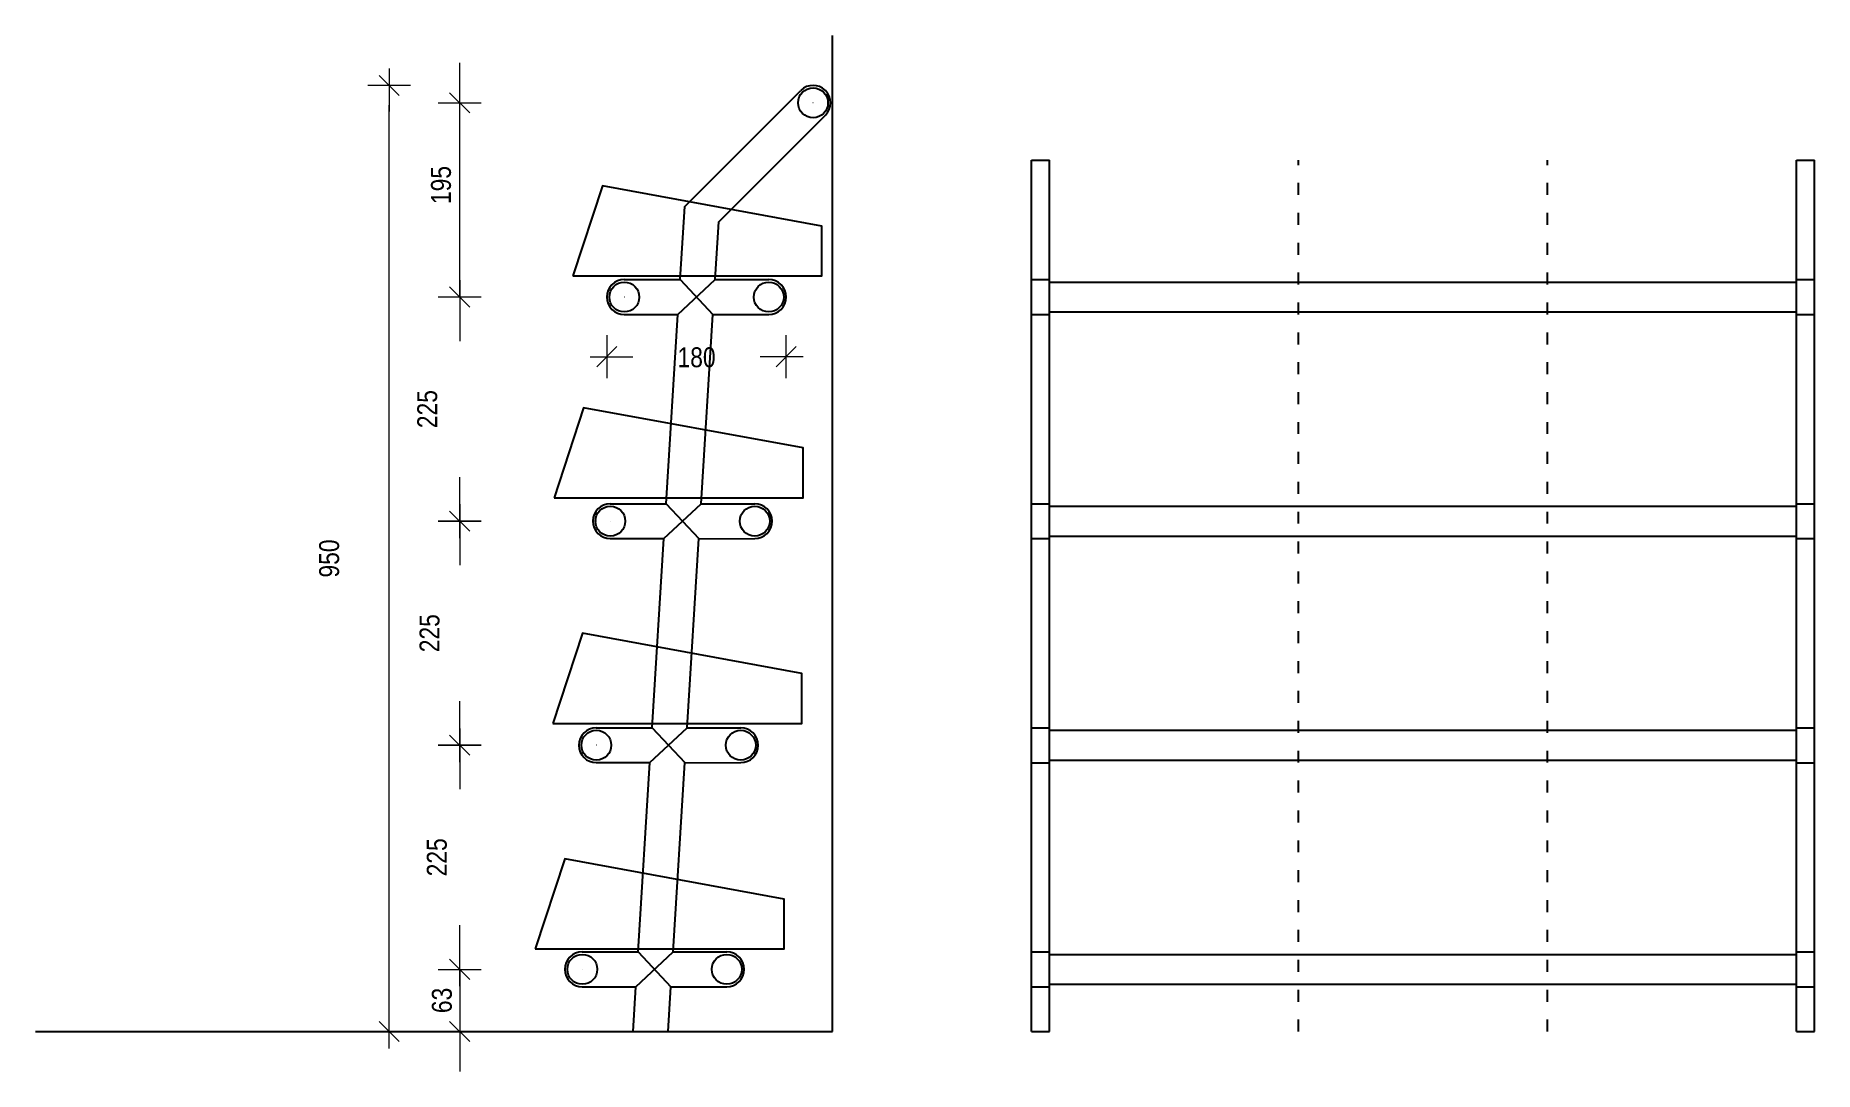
# Model space of a CAD drawing. Header units: millimetres. Extents: x 7085 to 25803, y -5245 to 9436.
# Drawn here: x 14186 to 15972, y 3144 to 4184 of the extents above; entities that cross this region are included whole.
import ezdxf

# ---------------------------------------------------------------- set-up
doc = ezdxf.new("R2010")
doc.units = ezdxf.units.MM
doc.linetypes.add('ACAD_ISO03W100', pattern=[30, 12, -18])
doc.linetypes.add('DOT', pattern=[6.35, 0, -6.35])
doc.layers.add('0.05', color=9, linetype='Continuous', lineweight=5)
doc.layers.add('TOP-CUT-INSIDE_18.0MM', color=7, linetype='Continuous', lineweight=25, true_color=0xff1c00)
doc.styles.add('Dimension', font='ARIALN.TTF')
doc.dimstyles.new('E-E 1-100', dxfattribs={"dimtxt": 2, "dimasz": 1.2, "dimexe": 1, "dimexo": 0, "dimgap": 0.1, "dimtad": 1, "dimdec": 0, "dimlfac": 1000, "dimzin": 0, "dimdsep": 46, "dimtxsty": 'Dimension', "dimblk": 'ARROW2', "dimcen": 1, "dimclrd": 8, "dimclre": 1, "dimclrt": 2, "dimadec": 0, "dimazin": 0, "dimtfac": 1, "dimtdec": 0, "dimtix": 1, "dimtmove": 2, "dimatfit": 3, "dimldrblk": 'AIRROW-ID', "dimfxl": 1, "dimtolj": 1, "dimtzin": 0, "dimlwd": -1, "dimlwe": -1, "dimarcsym": 0})

msp = doc.modelspace()

# ---------------------------------------------------------------- blocks, each defined once
blk = doc.blocks.new('ARROW2')
at = {"color": 1}
for p, q in [((0, -1.077), (0, 1.077)), ((0.848, 0), (-1.307, 0))]:
    blk.add_line(p, q, dxfattribs=at)
at = {"color": 3}
blk.add_line((-0.505, -0.505), (0.505, 0.505), dxfattribs=at)
blk = doc.blocks.new('*D13')
at = {"layer": '0.05', "color": 1, "linetype": 'DOT', "ltscale": 200, "transparency": 16777216}
for p, q in [((14777.1, 3921.3), (14511.8, 3921.3)), ((14763, 3696.3), (14511.8, 3696.3))]:
    blk.add_line(p, q, dxfattribs=at)
at = {"layer": '0.05', "color": 8, "ltscale": 200, "transparency": 16777216}
for p, q in [((14611.8, 3901.3), (14611.8, 3877.1)), ((14611.8, 3716.3), (14611.8, 3740.5))]:
    blk.add_line(p, q, dxfattribs=at)
at = {"layer": 'Defpoints', "color": 0, "ltscale": 200, "transparency": 16777216}
for p in [(14611.8, 3921.3), (14777.1, 3921.3), (14763, 3696.3)]:
    blk.add_point(p, dxfattribs=at)
at = {"layer": '0.05', "color": 8, "ltscale": 200, "transparency": 16777216, "xscale": 20, "yscale": 20, "zscale": 20}
for p, rotation in [((14611.8, 3921.3), 90), ((14611.8, 3696.3), 270)]:
    blk.add_blockref('ARROW2', p, dxfattribs=dict(at, rotation=rotation))
at = {"layer": '0.05', "color": 2, "ltscale": 200, "transparency": 16777216, "insert": (14579.3, 3808.8), "char_height": 20, "attachment_point": 5, "rotation": 90, "style": 'Dimension'}
blk.add_mtext('\\A1;225', dxfattribs=at)
blk = doc.blocks.new('AIRROW-ID')
at = {"color": 8}
blk.add_line((-1.978, 0), (0, 0), dxfattribs=at)
at = {"color": 3}
for q in [(-0.847, 0.847), (-0.847, -0.847)]:
    blk.add_line((0, 0), q, dxfattribs=at)
blk = doc.blocks.new('*D14')
at = {"layer": '0.05', "color": 8, "ltscale": 200, "transparency": 16777216}
for p, q in [((14611.8, 4136.3), (14611.8, 4156.3)), ((14611.8, 3921.3), (14611.8, 4116.3)), ((14611.8, 3901.3), (14611.8, 3881.3))]:
    blk.add_line(p, q, dxfattribs=at)
at = {"layer": '0.05', "color": 1, "linetype": 'DOT', "ltscale": 200, "transparency": 16777216}
for p, q in [((14966.5, 4116.3), (14511.8, 4116.3)), ((14777.1, 3921.3), (14511.8, 3921.3))]:
    blk.add_line(p, q, dxfattribs=at)
at = {"layer": 'Defpoints', "color": 0, "ltscale": 200, "transparency": 16777216}
for p in [(14611.8, 4116.3), (14966.5, 4116.3), (14777.1, 3921.3)]:
    blk.add_point(p, dxfattribs=at)
at = {"layer": '0.05', "color": 8, "ltscale": 200, "transparency": 16777216, "xscale": 20, "yscale": 20, "zscale": 20}
for p, rotation in [((14611.8, 4116.3), 270), ((14611.8, 3921.3), 90)]:
    blk.add_blockref('ARROW2', p, dxfattribs=dict(at, rotation=rotation))
at = {"layer": '0.05', "color": 2, "ltscale": 200, "transparency": 16777216, "insert": (14593.1, 4033.8), "char_height": 20, "attachment_point": 5, "rotation": 90, "style": 'Dimension'}
blk.add_mtext('\\A1;195', dxfattribs=at)
blk = doc.blocks.new('*D15')
at = {"layer": '0.05', "color": 8, "ltscale": 200, "transparency": 16777216}
for p, q in [((14611.8, 3266.3), (14611.8, 3286.3)), ((14611.8, 3246.3), (14611.8, 3183.8)), ((14611.8, 3163.8), (14611.8, 3143.8))]:
    blk.add_line(p, q, dxfattribs=at)
at = {"layer": '0.05', "color": 1, "linetype": 'DOT', "ltscale": 200, "transparency": 16777216}
for p, q in [((14734.9, 3246.3), (14511.8, 3246.3)), ((14734.9, 3183.8), (14511.8, 3183.8))]:
    blk.add_line(p, q, dxfattribs=at)
at = {"layer": 'Defpoints', "color": 0, "ltscale": 200, "transparency": 16777216}
for p in [(14734.9, 3246.3), (14611.8, 3183.8), (14734.9, 3183.8)]:
    blk.add_point(p, dxfattribs=at)
at = {"layer": '0.05', "color": 8, "ltscale": 200, "transparency": 16777216, "xscale": 20, "yscale": 20, "zscale": 20}
for p, rotation in [((14611.8, 3246.3), 270), ((14611.8, 3183.8), 90)]:
    blk.add_blockref('ARROW2', p, dxfattribs=dict(at, rotation=rotation))
at = {"layer": '0.05', "color": 2, "ltscale": 200, "transparency": 16777216, "insert": (14594, 3215.1), "char_height": 20, "attachment_point": 5, "rotation": 90, "style": 'Dimension'}
blk.add_mtext('\\A1;63', dxfattribs=at)
blk = doc.blocks.new('*D16')
at = {"layer": '0.05', "color": 1, "linetype": 'DOT', "ltscale": 200, "transparency": 16777216}
for p, q in [((14749, 3471.3), (14511.8, 3471.3)), ((14734.9, 3246.3), (14511.8, 3246.3))]:
    blk.add_line(p, q, dxfattribs=at)
at = {"layer": '0.05', "color": 8, "ltscale": 200, "transparency": 16777216}
for p, q in [((14611.8, 3451.3), (14611.8, 3427.1)), ((14611.8, 3266.3), (14611.8, 3290.5))]:
    blk.add_line(p, q, dxfattribs=at)
at = {"layer": 'Defpoints', "color": 0, "ltscale": 200, "transparency": 16777216}
for p in [(14611.8, 3471.3), (14749, 3471.3), (14734.9, 3246.3)]:
    blk.add_point(p, dxfattribs=at)
at = {"layer": '0.05', "color": 8, "ltscale": 200, "transparency": 16777216, "xscale": 20, "yscale": 20, "zscale": 20}
for p, rotation in [((14611.8, 3471.3), 90), ((14611.8, 3246.3), 270)]:
    blk.add_blockref('ARROW2', p, dxfattribs=dict(at, rotation=rotation))
at = {"layer": '0.05', "color": 2, "ltscale": 200, "transparency": 16777216, "insert": (14588.9, 3358.8), "char_height": 20, "attachment_point": 5, "rotation": 90, "style": 'Dimension'}
blk.add_mtext('\\A1;225', dxfattribs=at)
blk = doc.blocks.new('*D17')
at = {"layer": '0.05', "color": 1, "linetype": 'DOT', "ltscale": 200, "transparency": 16777216}
for p, q in [((14749, 3696.3), (14511.8, 3696.3)), ((14734.9, 3471.3), (14511.8, 3471.3))]:
    blk.add_line(p, q, dxfattribs=at)
at = {"layer": '0.05', "color": 8, "ltscale": 200, "transparency": 16777216}
for p, q in [((14611.8, 3676.3), (14611.8, 3652.1)), ((14611.8, 3491.3), (14611.8, 3515.5))]:
    blk.add_line(p, q, dxfattribs=at)
at = {"layer": 'Defpoints', "color": 0, "ltscale": 200, "transparency": 16777216}
for p in [(14611.8, 3696.3), (14749, 3696.3), (14734.9, 3471.3)]:
    blk.add_point(p, dxfattribs=at)
at = {"layer": '0.05', "color": 8, "ltscale": 200, "transparency": 16777216, "xscale": 20, "yscale": 20, "zscale": 20}
for p, rotation in [((14611.8, 3696.3), 90), ((14611.8, 3471.3), 270)]:
    blk.add_blockref('ARROW2', p, dxfattribs=dict(at, rotation=rotation))
at = {"layer": '0.05', "color": 2, "ltscale": 200, "transparency": 16777216, "insert": (14581.6, 3583.8), "char_height": 20, "attachment_point": 5, "rotation": 90, "style": 'Dimension'}
blk.add_mtext('\\A1;225', dxfattribs=at)
blk = doc.blocks.new('*D18')
at = {"layer": '0.05', "color": 1, "linetype": 'DOT', "ltscale": 200, "transparency": 16777216}
for p, q in [((14966.5, 4133.8), (14441, 4133.8)), ((14985.9, 3183.8), (14441, 3183.8))]:
    blk.add_line(p, q, dxfattribs=at)
at = {"layer": '0.05', "color": 8, "ltscale": 200, "transparency": 16777216}
blk.add_line((14541, 3203.8), (14541, 4113.8), dxfattribs=at)
at = {"layer": 'Defpoints', "color": 0, "ltscale": 200, "transparency": 16777216}
for p in [(14541, 4133.8), (14966.5, 4133.8), (14985.9, 3183.8)]:
    blk.add_point(p, dxfattribs=at)
at = {"layer": '0.05', "color": 8, "ltscale": 200, "transparency": 16777216, "xscale": 20, "yscale": 20, "zscale": 20}
for p, rotation in [((14541, 4133.8), 90), ((14541, 3183.8), 270)]:
    blk.add_blockref('ARROW2', p, dxfattribs=dict(at, rotation=rotation))
at = {"layer": '0.05', "color": 2, "ltscale": 200, "transparency": 16777216, "insert": (14480.8, 3658.8), "char_height": 20, "attachment_point": 5, "rotation": 90, "style": 'Dimension'}
blk.add_mtext('\\A1;950', dxfattribs=at)
blk = doc.blocks.new('*D19')
at = {"layer": '0.05', "color": 1, "linetype": 'DOT', "ltscale": 200, "transparency": 16777216}
for p, q in [((14759.6, 3921.3), (14759.6, 3761.4)), ((14939.6, 3921.3), (14939.6, 3761.4))]:
    blk.add_line(p, q, dxfattribs=at)
at = {"layer": '0.05', "color": 8, "ltscale": 200, "transparency": 16777216}
for p, q in [((14779.6, 3861.4), (14782.2, 3861.4)), ((14919.6, 3861.4), (14916.9, 3861.4))]:
    blk.add_line(p, q, dxfattribs=at)
at = {"layer": 'Defpoints', "color": 0, "ltscale": 200, "transparency": 16777216}
for p in [(14759.6, 3921.3), (14939.6, 3921.3), (14939.6, 3861.4)]:
    blk.add_point(p, dxfattribs=at)
at = {"layer": '0.05', "color": 8, "ltscale": 200, "transparency": 16777216, "xscale": 20, "yscale": 20, "zscale": 20, "rotation": 180}
blk.add_blockref('ARROW2', (14759.6, 3861.4), dxfattribs=at)
at = {"layer": '0.05', "color": 8, "ltscale": 200, "transparency": 16777216, "xscale": 20, "yscale": 20, "zscale": 20}
blk.add_blockref('ARROW2', (14939.6, 3861.4), dxfattribs=at)
at = {"layer": '0.05', "color": 2, "ltscale": 200, "transparency": 16777216, "insert": (14849.6, 3860.7), "char_height": 20, "attachment_point": 5, "style": 'Dimension'}
blk.add_mtext('\\A1;180', dxfattribs=at)

# ---------------------------------------------------------------- dimensions: what is measured, and where the dimension line sits
at = {"layer": '0.05', "ltscale": 200}
dim = msp.add_linear_dim(base=(14540.97553, 4133.82514), p1=(14985.94733, 3183.82446), p2=(14966.5357, 4133.82514), angle=90, dimstyle='E-E 1-100', override={"dimscale": 100, "dimtxt": 0.2, "dimasz": 0.2, "dimgap": 0.5, "dimlfac": 1, "dimlunit": 5}, dxfattribs=at)
dim.commit()
dim.dimension.update_dxf_attribs({"geometry": '*D18', "text_midpoint": (14480.76407, 3658.8248)})
for base, p1, p2, picture, middle in [((14611.76782, 4116.32514), (14777.0674, 3921.32446), (14966.5357, 4116.32514), '*D14', (14593.12845, 4033.82446)), ((14611.76782, 3921.32446), (14763.0049, 3696.32446), (14777.0674, 3921.32446), '*D13', (14579.30002, 3808.82446)), ((14611.76782, 3696.32446), (14734.89333, 3471.32446), (14748.95583, 3696.32446), '*D17', (14581.61824, 3583.82446)), ((14611.76782, 3471.32446), (14734.89333, 3246.32446), (14748.95583, 3471.32446), '*D16', (14588.89094, 3358.82446)), ((14611.7678240873, 3183.8244635966), (14734.8933253682, 3246.3244635966), (14734.8933253682, 3183.8244635966), '*D15', (14593.9688991575, 3215.0744635966))]:
    dim = msp.add_linear_dim(base=base, p1=p1, p2=p2, angle=90, dimstyle='E-E 1-100', override={"dimscale": 100, "dimtxt": 0.2, "dimasz": 0.2, "dimgap": 0.5, "dimlfac": 1, "dimlunit": 5}, dxfattribs=at)
    dim.commit()
    dim.dimension.update_dxf_attribs({"geometry": picture, "text_midpoint": middle, "dimtype": 160})
dim = msp.add_linear_dim(base=(14939.55975, 3861.43967), p1=(14759.55975, 3921.32446), p2=(14939.55975, 3921.32446), dimstyle='E-E 1-100', override={"dimscale": 100, "dimtxt": 0.2, "dimasz": 0.2, "dimgap": 0.5, "dimlfac": 1, "dimlunit": 5}, dxfattribs=at)
dim.commit()
dim.dimension.update_dxf_attribs({"geometry": '*D19', "text_midpoint": (14849.55975, 3860.67643), "dimtype": 160})

# ---------------------------------------------------------------- linework, layer by layer
for p, q in [((14985.94733, 3183.82446), (14985.94733, 4183.82446)), ((14837.70225, 4012.24042), (14954.16134, 4128.69951)), ((14871.81239, 3996.85308), (14978.91007, 4103.95077)), ((15185.94733, 3183.82446), (15185.94733, 4058.82446)), ((15185.94733, 4058.82446), (15203.94733, 4058.82446)), ((15203.94733, 3183.82446), (15203.94733, 4058.82446)), ((15953.94733, 3183.82446), (15953.94733, 4058.82446)), ((15953.94733, 4058.82446), (15971.94733, 4058.82446)), ((15971.94733, 3183.82446), (15971.94733, 4058.82446)), ((14833.11375, 3938.82446), (14837.70225, 4012.24042)), ((14868.19324, 3938.82446), (14871.81239, 3996.85308)), ((14777.05975, 3938.82446), (14833.11375, 3938.82446)), ((14830.92625, 3903.82446), (14868.19324, 3938.82446)), ((14833.11375, 3938.82446), (14865.99454, 3903.82446)), ((14868.19324, 3938.82446), (14922.05975, 3938.82446)), ((15185.94733, 3938.82446), (15203.94733, 3938.82446)), ((15203.94733, 3936.32446), (15953.94733, 3936.32446)), ((15953.94733, 3938.82446), (15971.94733, 3938.82446)), ((14777.05975, 3903.82446), (14830.92625, 3903.82446)), ((14819.05891, 3713.82446), (14830.92625, 3903.82446)), ((14854.14062, 3713.82446), (14865.99454, 3903.82446)), ((14865.98544, 3903.67854), (14922.05975, 3903.82446)), ((15185.94733, 3903.82446), (15203.94733, 3903.82446)), ((15203.94733, 3906.32446), (15953.94733, 3906.32446)), ((15953.94733, 3903.82446), (15971.94733, 3903.82446)), ((14763.0049, 3713.82446), (14819.05891, 3713.82446)), ((14816.87141, 3678.82446), (14854.1384, 3713.82446)), ((14819.05891, 3713.82446), (14851.9397, 3678.82446)), ((14854.1384, 3713.82446), (14908.0049, 3713.82446)), ((15185.94733, 3713.79881), (15203.94733, 3713.79881)), ((15203.94733, 3711.29881), (15953.94733, 3711.29881)), ((15953.94733, 3713.79881), (15971.94733, 3713.79881)), ((15203.94733, 3681.29881), (15953.94733, 3681.29881)), ((14763.0049, 3678.82446), (14816.87141, 3678.82446)), ((14805.00983, 3488.82446), (14816.87141, 3678.82446)), ((14840.07812, 3488.82446), (14851.9397, 3678.82446)), ((14851.9306, 3678.67854), (14908.0049, 3678.82446)), ((15185.94733, 3678.79881), (15203.94733, 3678.79881)), ((15953.94733, 3678.79881), (15971.94733, 3678.79881)), ((14748.95583, 3488.82446), (14805.00983, 3488.82446)), ((14802.82233, 3453.82446), (14840.08932, 3488.82446)), ((14805.00983, 3488.82446), (14837.89062, 3453.82446)), ((14840.08932, 3488.82446), (14893.95583, 3488.82446)), ((15185.94733, 3488.7979), (15203.94733, 3488.7979)), ((15203.94733, 3486.2979), (15953.94733, 3486.2979)), ((15953.94733, 3488.7979), (15971.94733, 3488.7979)), ((14748.95583, 3453.82446), (14802.82233, 3453.82446)), ((14790.94733, 3263.82446), (14802.82233, 3453.82446)), ((14826.01562, 3263.82446), (14837.89062, 3453.82446)), ((14837.88152, 3453.67854), (14893.95583, 3453.82446)), ((15185.94733, 3453.7979), (15203.94733, 3453.7979)), ((15203.94733, 3456.2979), (15953.94733, 3456.2979)), ((15953.94733, 3453.7979), (15971.94733, 3453.7979)), ((14734.89333, 3263.82446), (14790.94733, 3263.82446)), ((14788.75983, 3228.82446), (14826.02682, 3263.82446)), ((14790.94733, 3263.82446), (14823.82812, 3228.82446)), ((14826.02682, 3263.82446), (14879.89333, 3263.82446)), ((15185.94733, 3263.7979), (15203.94733, 3263.7979)), ((15203.94733, 3261.2979), (15953.94733, 3261.2979)), ((15953.94733, 3263.7979), (15971.94733, 3263.7979)), ((14734.89333, 3228.82446), (14788.75983, 3228.82446)), ((14785.94733, 3183.82446), (14788.75983, 3228.82446)), ((14821.01562, 3183.82446), (14823.82812, 3228.82446)), ((14823.81902, 3228.67854), (14879.89333, 3228.82446)), ((15185.94733, 3228.7979), (15203.94733, 3228.7979)), ((15203.94733, 3231.2979), (15953.94733, 3231.2979)), ((15953.94733, 3228.7979), (15971.94733, 3228.7979)), ((14185.94733, 3183.82446), (14985.94733, 3183.82446)), ((15185.94733, 3183.82446), (15203.94733, 3183.82446)), ((15953.94733, 3183.82446), (15971.94733, 3183.82446))]:
    msp.add_line(p, q)
at = {"linetype": 'ACAD_ISO03W100'}
for p, q in [((15453.94733, 3183.82446), (15453.94733, 4058.82446)), ((15703.94733, 3183.82446), (15703.94733, 4058.82446))]:
    msp.add_line(p, q, dxfattribs=at)
for centre in [(14966.5357, 4116.32514), (14777.05975, 3921.32446), (14922.05975, 3921.32446), (14763.0049, 3696.32446), (14908.0049, 3696.32446), (14748.95583, 3471.32446), (14893.95583, 3471.32446), (14734.89333, 3246.32446), (14879.89333, 3246.32446)]:
    msp.add_circle(centre, 15)
for centre, start, end in [((14966.5357, 4116.32514), 315, 135), ((14777.05975, 3921.32446), 90, 270), ((14922.05975, 3921.32446), 270, 90), ((14763.0049, 3696.32446), 90, 270), ((14908.0049, 3696.32446), 270, 90), ((14748.95583, 3471.32446), 90, 270), ((14893.95583, 3471.32446), 270, 90), ((14734.89333, 3246.32446), 90, 270), ((14879.89333, 3246.32446), 270, 90)]:
    msp.add_arc(centre, 17.5, start, end)
at = {"layer": 'TOP-CUT-INSIDE_18.0MM'}
for points in [[(14725.51315, 3942.54538), (14975.51315, 3942.54538), (14975.51315, 3992.54538), (14755.15469, 4032.9396), (14725.51315, 3942.54538)], [(14706.48239, 3719.77098), (14956.48239, 3719.77098), (14956.48239, 3769.77098), (14736.12394, 3810.1652), (14706.48239, 3719.77098)], [(14705.36038, 3493.29427), (14955.36038, 3493.29427), (14955.36038, 3543.29427), (14735.00193, 3583.68849), (14705.36038, 3493.29427)], [(14687.59713, 3266.77191), (14937.59713, 3266.77191), (14937.59713, 3316.77191), (14717.23867, 3357.16613), (14687.59713, 3266.77191)]]:
    msp.add_lwpolyline(points, dxfattribs=at)

msp.set_redraw_order([(e.dxf.handle, doc.entitydb.next_handle()) for e in msp.query("TEXT MTEXT ATTDEF DIMENSION ARC_DIMENSION")])  # texts and dimensions are drawn at this point

doc.saveas('drawing.dxf')
